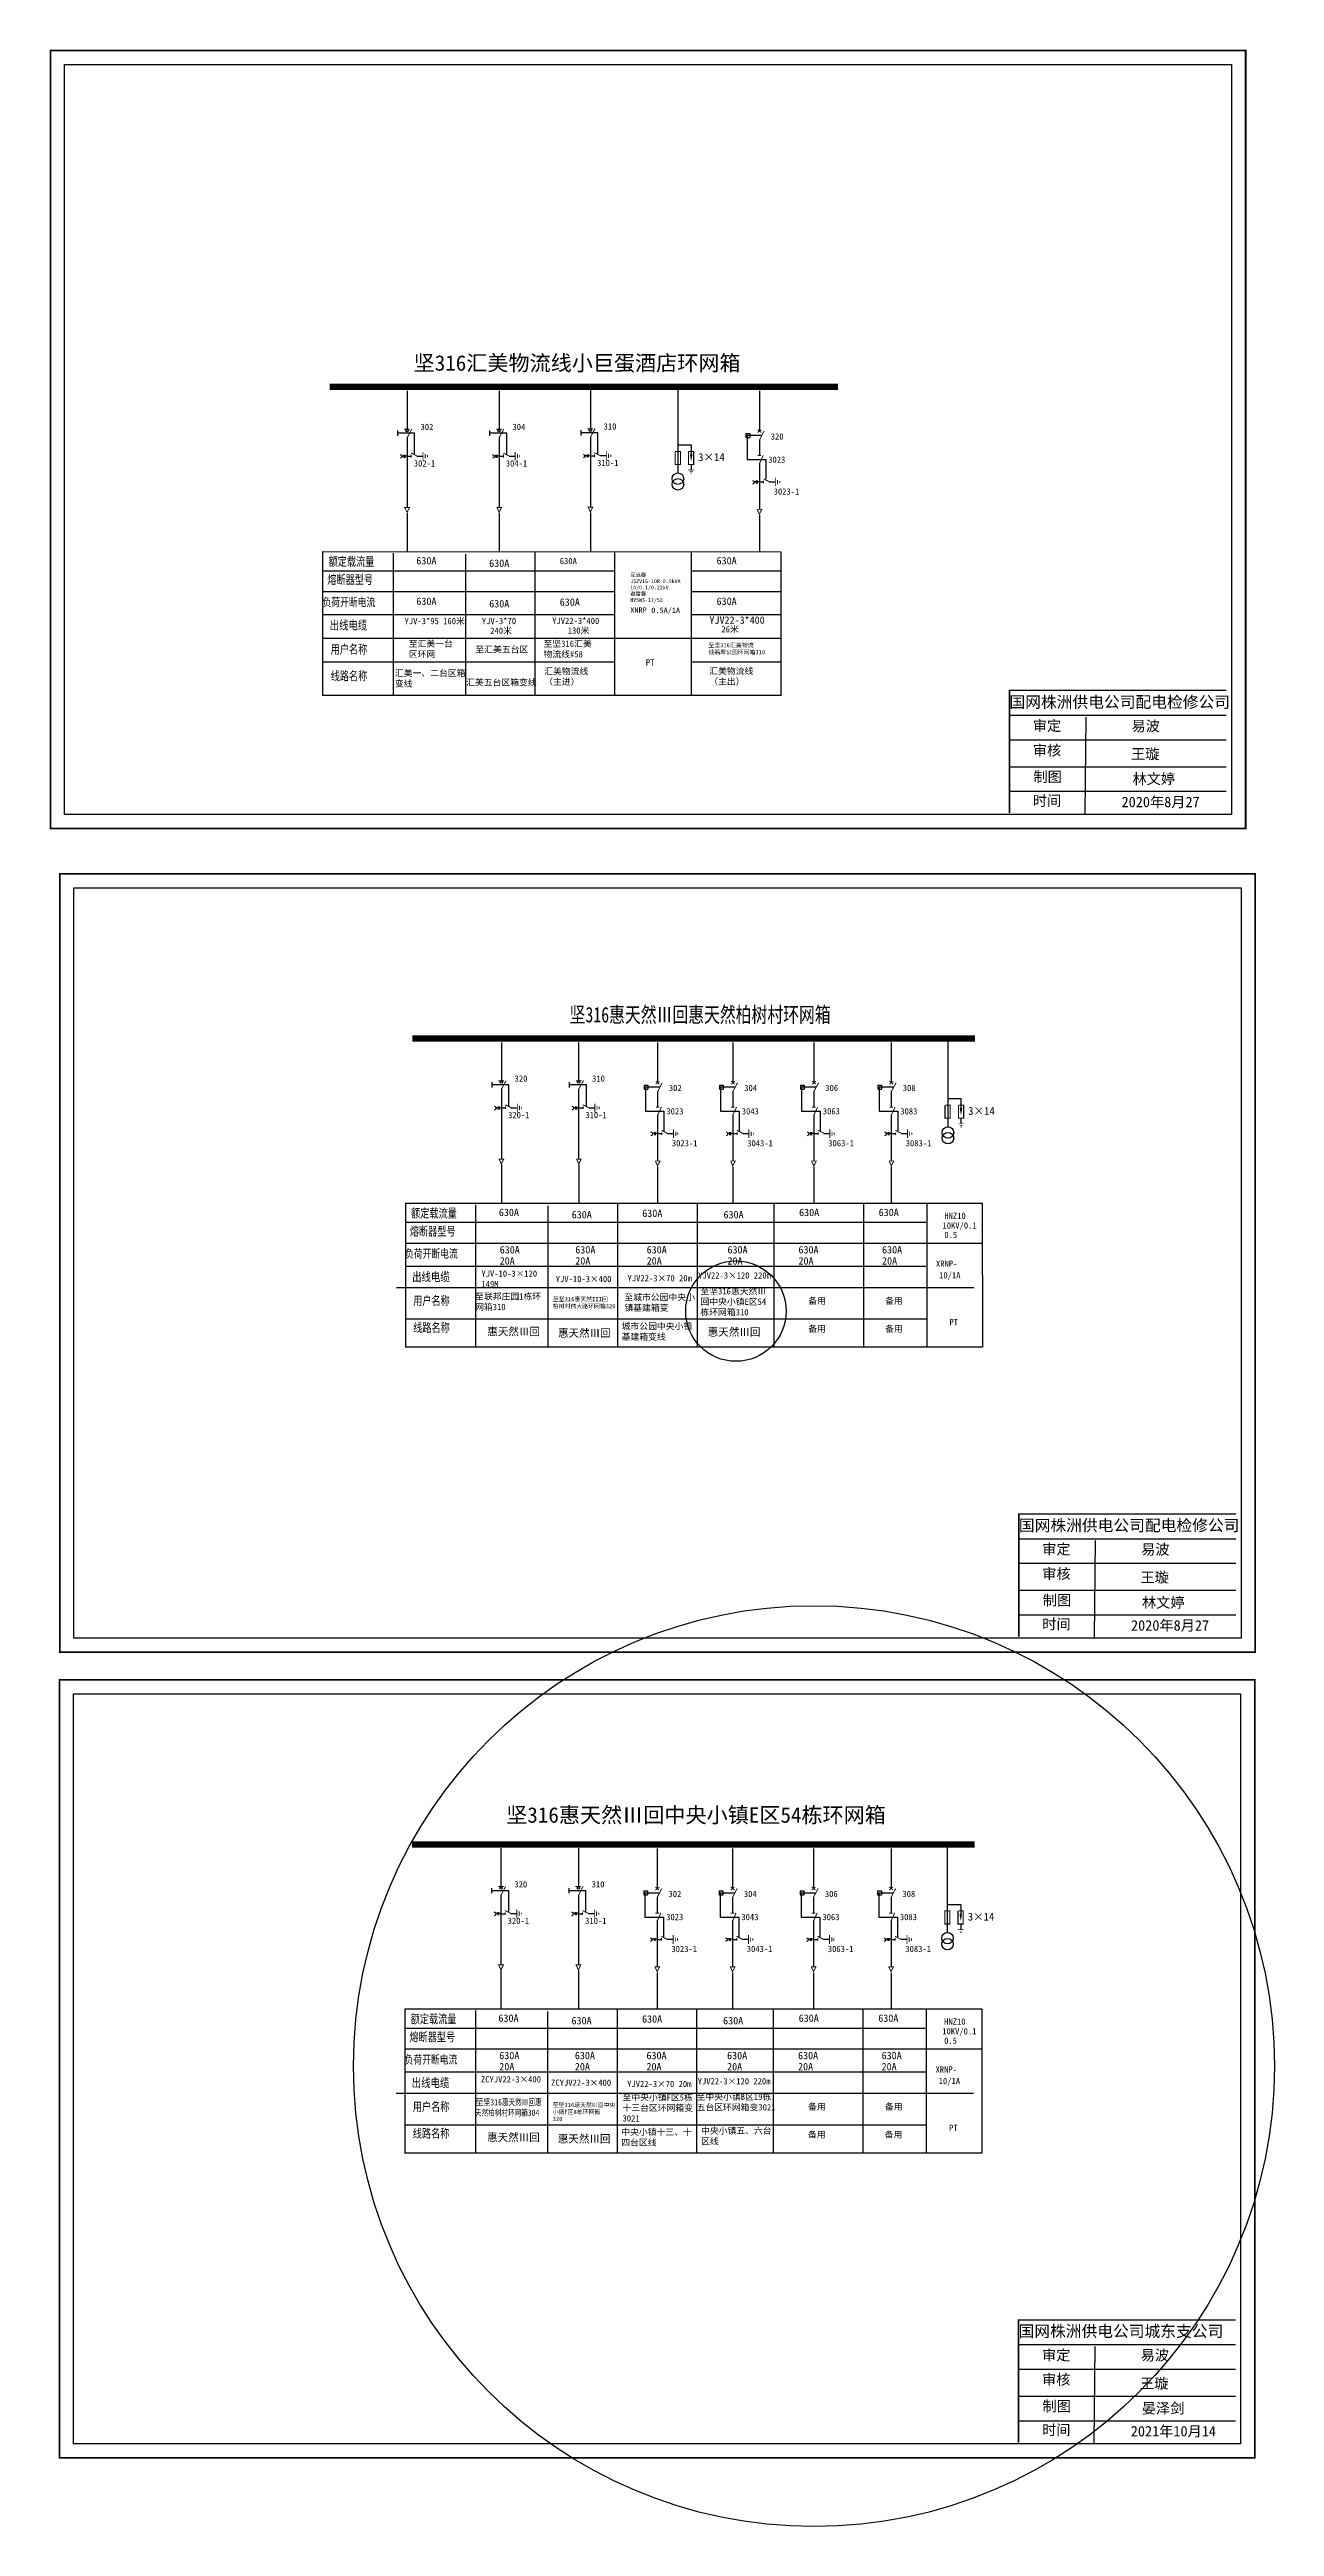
# Model space of a CAD drawing. Header units: millimetres. Extents: x 274 to 2193, y 1327 to 2514.
# Drawn here: x 941 to 1524, y 1327 to 2507 of the extents above; entities that cross this region are included whole.
import ezdxf

# ---------------------------------------------------------------- set-up
doc = ezdxf.new("R2010")
doc.units = ezdxf.units.MM
doc.linetypes.add('ACAD_ISO02W100', pattern=[15, 12, -3])
doc.linetypes.add('CENTER', pattern=[50.8, 31.75, -6.35, 6.35, -6.35])
doc.styles.add('@KaiTi_txtstyle_3.00_0_0', font='simkai.ttf', dxfattribs={"height": 3})
doc.styles.add('_txtstyle_2.00_0_0', font='simsun.ttc', dxfattribs={"height": 2})
doc.styles.add('_txtstyle_3.00_0_0', font='simsun.ttc', dxfattribs={"height": 3})
doc.styles.add('_txtstyle_3.52_0_0', font='simsun.ttc', dxfattribs={"height": 3.518921})
doc.styles.add('HZ', font='simkai.ttf', dxfattribs={"width": 0.75})
doc.styles.add('KaiTi_txtstyle_1.80_0_0', font='simkai.ttf', dxfattribs={"height": 1.8})
doc.styles.add('STYLE1', font='txt.shx', dxfattribs={"height": 2.6})
doc.styles.add('字体', font='', dxfattribs={"height": 1.95})
doc.styles.add('楷体_GB2312_txtstyle_1.09_0_0', font='simkai_0.ttf', dxfattribs={"height": 1.0944})
doc.styles.add('楷体_GB2312_txtstyle_7.37_0_0', font='simkai_0.ttf', dxfattribs={"height": 7.367898})
doc.styles.add('黑体_txtstyle_2.00_0_0', font='simhei.ttf', dxfattribs={"height": 2})
doc.styles.get('字体').set_extended_font_data('SimSun')

msp = doc.modelspace()

# ---------------------------------------------------------------- texts
for s, height, p in [('302', 2.99, (1117.6, 2325.9)), ('304', 2.99, (1161.4, 2325.9)), ('310', 2.99, (1204.8, 2326.1)), ('320', 2.99, (1284.4, 2321.3)), ('3023', 2.99, (1283.2, 2310.3)), ('302-1', 2.99, (1114.4, 2308.5)), ('304-1', 2.99, (1158.2, 2308.5)), ('310-1', 2.99, (1201.7, 2308.7)), ('3023-1', 2.99, (1285.8, 2295.1)), ('XNRP', 2.5, (1217.5, 2238.9)), ('0.5A/1A', 2.5, (1227.5, 2238.8)), ('320', 2.99, (1162.4, 2015.5)), ('310', 2.99, (1199.3, 2015.5)), ('302', 2.99, (1235.9, 2011)), ('304', 2.99, (1271.8, 2011)), ('306', 2.99, (1310.4, 2011)), ('308', 2.99, (1347.3, 2011)), ('320-1', 2.99, (1159.3, 1998.1)), ('310-1', 2.99, (1196.1, 1998.1)), ('3023', 2.99, (1234.7, 1999.9)), ('3043', 2.99, (1270.6, 1999.9)), ('3063', 2.99, (1309.2, 1999.9)), ('3083', 2.99, (1346.1, 1999.9)), ('3023-1', 2.99, (1237.3, 1984.7)), ('3043-1', 2.99, (1273.2, 1984.7)), ('3063-1', 2.99, (1311.8, 1984.7)), ('3083-1', 2.99, (1348.7, 1984.7)), ('10KV/0.1', 2.99, (1366.2, 1945.5)), ('HNZ10', 2.99, (1367.1, 1950.1)), ('0.5', 2.99, (1367.1, 1941)), ('XRNP-', 2.99, (1363.1, 1927.3)), ('10/1A', 2.99, (1364.6, 1921.8)), ('320', 2.99, (1162.3, 1631.7)), ('310', 2.99, (1199.1, 1631.7)), ('302', 2.99, (1235.7, 1627.1)), ('304', 2.99, (1271.6, 1627.1)), ('306', 2.99, (1310.2, 1627.1)), ('308', 2.99, (1347.1, 1627.1)), ('320-1', 2.99, (1159.1, 1614.3)), ('310-1', 2.99, (1196, 1614.3)), ('3023', 2.99, (1234.6, 1616.1)), ('3043', 2.99, (1270.4, 1616.1)), ('3063', 2.99, (1309, 1616.1)), ('3083', 2.99, (1345.9, 1616.1)), ('3023-1', 2.99, (1237.1, 1600.9)), ('3043-1', 2.99, (1273, 1600.9)), ('3063-1', 2.99, (1311.6, 1600.9)), ('3083-1', 2.99, (1348.5, 1600.9)), ('HNZ10', 2.99, (1367, 1566.3)), ('10KV/0.1', 2.99, (1366.1, 1561.7)), ('0.5', 2.99, (1367, 1557.2)), ('XRNP-', 2.99, (1362.9, 1543.5)), ('10/1A', 2.99, (1364.4, 1538))]:
    msp.add_text(s, height=height).set_placement(p)
at = {"style": 'HZ'}
for p in [(1249.8, 2311.1), (1378.4, 1999.7), (1378.2, 1615.9)]:
    msp.add_text('3×14', height=3.73, dxfattribs=at).set_placement(p)
at = {"attachment_point": 1}
for s, insert, char_height, width, style in [('坚316汇美物流线小巨蛋酒店环网箱', (1114.3, 2361.5), 7.368, 195.81, '楷体_GB2312_txtstyle_7.37_0_0'), ('{\\fSimSun|b0|i0|c134|p2;坚316惠天然Ⅲ回惠天然柏树村环网箱}', (1188.6, 2051.1), 7.368, 195.81, 'HZ'), ('{\\fKaiTi|b0|i0|c134|p49;至联邦庄园1栋环网箱310}', (1143.6, 1914.7), 3, 34.796, '_txtstyle_2.00_0_0'), ('至坚316惠天然III回^J柏树村伟大路环网箱320', (1180.6, 1912.9), 2, 56.073, '_txtstyle_2.00_0_0'), ('{\\fKaiTi|b0|i0|c134|p49;至城市公园中央小镇基建箱变}', (1214.7, 1914.3), 3, 34.796, '_txtstyle_2.00_0_0'), ('{\\fKaiTi|b0|i0|c134|p49;城市公园中央小镇基建箱变线}', (1213.4, 1900.5), 3, 34.796, '_txtstyle_2.00_0_0'), ('{\\fSimSun|b0|i0|c134|p2;\\W1;\\C7;坚316惠天然Ⅲ回中央小镇E区54栋环网箱}', (1158.4, 1669.9), 7.368, 195.81, 'HZ'), ('{\\fKaiTi|b0|i0|c134|p49;至\\fKaiTi_GB2312|b0|i0|c134|p49;\\C0;中央小镇B区19栋五台区环网箱变3021}', (1249.1, 1533.5), 3, 37.637, '_txtstyle_2.00_0_0'), ('{\\fKaiTi|b0|i0|c134|p49;至\\fSimSun|b0|i0|c134|p2;\\W0.75;坚316惠天然Ⅲ回惠天然柏树村环网箱304}', (1143.5, 1530.9), 3, 34.796, '_txtstyle_2.00_0_0'), ('{\\fSimSun|b0|i0|c134|p2;至\\C7;坚316惠天然Ⅲ回中央小镇F区8栋环网箱\\P\\fSimSun|b0|i0|c0|p2;\\C256;320}', (1180.5, 1529.1), 2, 27, '_txtstyle_2.00_0_0'), ('{\\fKaiTi|b0|i0|c134|p49;中央小镇十三、十四台区线}', (1213.2, 1516.7), 3, 34.796, '_txtstyle_2.00_0_0'), ('{\\fKaiTi|b0|i0|c134|p49;中央小镇五、六台区线}', (1251.2, 1517.3), 3, 34.796, '_txtstyle_2.00_0_0')]:
    msp.add_mtext(s, dxfattribs=dict(at, insert=insert, char_height=char_height, width=width, style=style))
at = {"linetype": 'Continuous', "attachment_point": 1}
for s, insert, char_height, width, style in [('{\\fSimSun|b0|i0|c134|p2;额定载流量}', (1073.8, 2265.3), 4.151, 31.958, 'HZ'), ('{\\fSimSun|b0|i0|c134|p2;630A}', (1115.6, 2265.4), 3.519, 28.296, 'STYLE1'), ('{\\fSimSun|b0|i0|c134|p2;630A}', (1258.6, 2265.4), 3.519, 28.296, 'STYLE1'), ('{\\fSimSun|b0|i0|c134|p2;熔断器型号}', (1073.2, 2256.7), 4.151, 33.147, 'HZ'), ('{\\fSimSun|b0|i0|c134|p2;630A}', (1150.3, 2264.2), 3.519, 28.296, 'STYLE1'), ('{\\fSimSun|b0|i0|c134|p2;630A}', (1183.9, 2265), 3, 35.075, 'STYLE1'), ('\\A1;{\\fSimSun|b0|i0|c134|p2;互感器\\PJSZV16-10R 0.5kVA\\P10/0.1/0.22kV\\P避雷器\\PHY5WS-17/50}', (1217.5, 2257.8), 1.8, 33.191, 'KaiTi_txtstyle_1.80_0_0'), ('{\\fSimSun|b0|i0|c134|p2;\\H0.96x;负荷开断电流}', (1070.9, 2245.9), 4.151, 37.953, 'HZ'), ('{\\fSimSun|b0|i0|c134|p2;630A}', (1115.6, 2246.1), 3.519, 28.296, 'STYLE1'), ('{\\fSimSun|b0|i0|c134|p2;630A}', (1150.3, 2244.9), 3.519, 28.296, 'STYLE1'), ('{\\fSimSun|b0|i0|c134|p2;630A}', (1183.9, 2245.7), 3.519, 28.296, 'STYLE1'), ('{\\fSimSun|b0|i0|c134|p2;630A}', (1258.6, 2246.1), 3.519, 28.296, 'STYLE1'), ('{\\fSimSun|b0|i0|c134|p2;出线电缆}', (1074.3, 2235.1), 4.265, 29.076, 'HZ'), ('YJV-3*95 160米', (1110, 2236.4), 3, 28.296, '_txtstyle_3.00_0_0'), ('YJV-3*70', (1146.8, 2236.4), 3, 28.296, '_txtstyle_3.00_0_0'), ('240米', (1150.8, 2231.8), 3, 28.296, '_txtstyle_3.00_0_0'), ('{\\fSimSun|b0|i0|c134|p2;用户名称}', (1074.8, 2223.5), 4.151, 28.296, 'HZ'), ('至汇美一台区环网', (1112, 2225.6), 3, 22.089, '_txtstyle_3.00_0_0'), ('至汇美五台区', (1143.7, 2222.9), 3, 25.46, '_txtstyle_3.00_0_0'), ('{\\fSimSun|b0|i0|c134|p2;线路名称}', (1074.8, 2210.8), 4.151, 28.296, 'HZ'), ('汇美一、二台区箱变线', (1105.4, 2211.6), 3, 35.075, '_txtstyle_3.00_0_0'), ('汇美五台区箱变线', (1139.3, 2207.2), 3, 35.075, '_txtstyle_3.00_0_0'), ('{\\fSimSun|b0|i0|c134|p2;PT}', (1224.9, 2216.7), 3, 14.059, '@KaiTi_txtstyle_3.00_0_0'), ('{\\fSimSun|b0|i0|c134|p2;熔断器型号}', (1112.5, 1946.3), 4.151, 33.147, 'HZ'), ('{\\fSimSun|b0|i0|c134|p2;额定载流量}', (1113.1, 1954.9), 4.151, 31.958, 'HZ'), ('{\\fSimSun|b0|i0|c134|p2;630A}', (1154.9, 1955), 3.519, 28.296, 'STYLE1'), ('{\\fSimSun|b0|i0|c134|p2;630A}', (1189.6, 1953.9), 3.519, 28.296, 'STYLE1'), ('{\\fSimSun|b0|i0|c134|p2;630A}', (1223.2, 1954.6), 3.519, 28.296, 'STYLE1'), ('{\\fSimSun|b0|i0|c134|p2;630A}', (1261.9, 1953.9), 3.519, 28.296, 'STYLE1'), ('{\\fSimSun|b0|i0|c134|p2;630A}', (1297.9, 1955), 3.519, 28.296, 'STYLE1'), ('{\\fSimSun|b0|i0|c134|p2;630A}', (1335.8, 1955), 3.519, 28.296, 'STYLE1'), ('{\\fSimSun|b0|i0|c134|p2;\\H0.96x;负荷开断电流}', (1110.2, 1935.6), 4.151, 37.953, 'HZ'), ('{\\fSimSun|b0|i0|c134|p2;630A}', (1155.3, 1937.2), 3.519, 28.296, 'STYLE1'), ('{\\fSimSun|b0|i0|c134|p2;630A}', (1191.3, 1937.2), 3.519, 28.296, 'STYLE1'), ('{\\fSimSun|b0|i0|c134|p2;630A}', (1225.3, 1937.2), 3.519, 28.296, 'STYLE1'), ('{\\fSimSun|b0|i0|c134|p2;630A}', (1263.8, 1937.2), 3.519, 28.296, 'STYLE1'), ('{\\fSimSun|b0|i0|c134|p2;630A}', (1297.6, 1937.2), 3.519, 28.296, 'STYLE1'), ('{\\fSimSun|b0|i0|c134|p2;630A}', (1337.4, 1937.2), 3.519, 28.296, 'STYLE1'), ('{\\fSimSun|b0|i0|c134|p2;出线电缆}', (1113.6, 1924.7), 4.265, 29.076, 'HZ'), ('{\\fSimSun|b0|i0|c134|p2;YJV-10-3×120\\P149M}', (1146.6, 1925.6), 3, 34.918, 'STYLE1'), ('{\\fSimSun|b0|i0|c134|p2;20A}', (1155.3, 1931.9), 3.519, 28.296, 'STYLE1'), ('{\\fSimSun|b0|i0|c134|p2;20A}', (1191.3, 1931.9), 3.519, 28.296, 'STYLE1'), ('{\\fSimSun|b0|i0|c134|p2;YJV22-3×70 20m}', (1216.2, 1923.4), 3, 32.759, 'STYLE1'), ('{\\fSimSun|b0|i0|c134|p2;20A}', (1225.3, 1931.9), 3.519, 28.296, 'STYLE1'), ('{\\fSimSun|b0|i0|c134|p2;YJV22-3×120 220m}', (1249.8, 1924.7), 3, 43.043, 'STYLE1'), ('{\\fSimSun|b0|i0|c134|p2;20A}', (1263.8, 1931.9), 3.519, 28.296, 'STYLE1'), ('{\\fSimSun|b0|i0|c134|p2;20A}', (1297.6, 1931.9), 3.519, 28.296, 'STYLE1'), ('{\\fSimSun|b0|i0|c134|p2;20A}', (1337.4, 1931.9), 3.519, 28.296, 'STYLE1'), ('{\\fSimSun|b0|i0|c134|p2;用户名称}', (1114.1, 1913.2), 4.151, 28.296, 'HZ'), ('{\\fSimSun|b0|i0|c134|p2;YJV-10-3×400}', (1182, 1923), 3, 23.341, 'STYLE1'), ('{\\fSimSun|b0|i0|c134|p2;至\\C7;坚316惠天然Ⅲ回中央小镇E区54栋环网箱310}', (1250.9, 1917.2), 3, 35.118, 'STYLE1'), ('{\\fSimSun|b0|i0|c134|p2;备用}', (1302.3, 1912.6), 3, 23.341, 'STYLE1'), ('{\\fSimSun|b0|i0|c134|p2;备用}', (1338.9, 1912.6), 3, 23.341, 'STYLE1'), ('{\\fSimSun|b0|i0|c134|p2;线路名称}', (1114.1, 1900.4), 4.151, 28.296, 'HZ'), ('{\\fSimSun|b0|i0|c134|p2;备用}', (1302.3, 1899.3), 3, 23.341, 'STYLE1'), ('{\\fSimSun|b0|i0|c134|p2;备用}', (1338.9, 1899.3), 3, 23.341, 'STYLE1'), ('{\\fSimSun|b0|i0|c134|p2;PT}', (1369.5, 1902.5), 3, 23.341, 'STYLE1'), ('{\\fSimSun|b0|i0|c134|p2;额定载流量}', (1112.9, 1571.1), 4.151, 31.958, 'HZ'), ('{\\fSimSun|b0|i0|c134|p2;630A}', (1154.7, 1571.2), 3.519, 28.296, 'STYLE1'), ('{\\fSimSun|b0|i0|c134|p2;630A}', (1189.5, 1570), 3.519, 28.296, 'STYLE1'), ('{\\fSimSun|b0|i0|c134|p2;630A}', (1223.1, 1570.8), 3.519, 28.296, 'STYLE1'), ('{\\fSimSun|b0|i0|c134|p2;630A}', (1261.7, 1570), 3.519, 28.296, 'STYLE1'), ('{\\fSimSun|b0|i0|c134|p2;630A}', (1297.7, 1571.2), 3.519, 28.296, 'STYLE1'), ('{\\fSimSun|b0|i0|c134|p2;630A}', (1335.6, 1571.2), 3.519, 28.296, 'STYLE1'), ('{\\fSimSun|b0|i0|c134|p2;熔断器型号}', (1112.3, 1562.5), 4.151, 33.147, 'HZ'), ('{\\fSimSun|b0|i0|c134|p2;\\H0.96x;负荷开断电流}', (1110, 1551.7), 4.151, 37.953, 'HZ'), ('{\\fSimSun|b0|i0|c134|p2;20A}', (1155.1, 1548.1), 3.519, 28.296, 'STYLE1'), ('{\\fSimSun|b0|i0|c134|p2;630A}', (1155.1, 1553.4), 3.519, 28.296, 'STYLE1'), ('{\\fSimSun|b0|i0|c134|p2;630A}', (1191.1, 1553.4), 3.519, 28.296, 'STYLE1'), ('{\\fSimSun|b0|i0|c134|p2;20A}', (1191.1, 1548.1), 3.519, 28.296, 'STYLE1'), ('{\\fSimSun|b0|i0|c134|p2;630A}', (1225.2, 1553.4), 3.519, 28.296, 'STYLE1'), ('{\\fSimSun|b0|i0|c134|p2;20A}', (1225.2, 1548.1), 3.519, 28.296, 'STYLE1'), ('{\\fSimSun|b0|i0|c134|p2;20A}', (1263.6, 1548.1), 3.519, 28.296, 'STYLE1'), ('{\\fSimSun|b0|i0|c134|p2;630A}', (1263.6, 1553.4), 3.519, 28.296, 'STYLE1'), ('{\\fSimSun|b0|i0|c134|p2;20A}', (1297.4, 1548.1), 3.519, 28.296, 'STYLE1'), ('{\\fSimSun|b0|i0|c134|p2;630A}', (1297.4, 1553.4), 3.519, 28.296, 'STYLE1'), ('{\\fSimSun|b0|i0|c134|p2;20A}', (1337.2, 1548.1), 3.519, 28.296, 'STYLE1'), ('{\\fSimSun|b0|i0|c134|p2;630A}', (1337.2, 1553.4), 3.519, 28.296, 'STYLE1'), ('{\\fSimSun|b0|i0|c134|p2;出线电缆}', (1113.4, 1540.8), 4.265, 29.076, 'HZ'), ('{\\fSimSun|b0|i0|c134|p2;ZCYJV22-3×400}', (1146.4, 1541.8), 3, 34.918, 'STYLE1'), ('{\\fSimSun|b0|i0|c134|p2;ZCYJV22-3×400}', (1179.8, 1540.2), 3, 34.918, 'STYLE1'), ('{\\fSimSun|b0|i0|c134|p2;YJV22-3×70 20m}', (1216, 1539.6), 3, 32.759, 'STYLE1'), ('{\\fSimSun|b0|i0|c134|p2;YJV22-3×120 220m}', (1249.6, 1540.9), 3, 43.043, 'STYLE1'), ('{\\fSimSun|b0|i0|c134|p2;用户名称}', (1113.9, 1529.3), 4.151, 28.296, 'HZ'), ('{\\fSimSun|b0|i0|c134|p2;至\\fKaiTi_GB2312|b0|i0|c134|p49;\\C0;中央小镇F区5栋十三台区环网箱变\\P3021}', (1213.8, 1533.2), 3, 35.118, 'STYLE1'), ('{\\fSimSun|b0|i0|c134|p2;备用}', (1302.2, 1528.8), 3, 23.341, 'STYLE1'), ('{\\fSimSun|b0|i0|c134|p2;备用}', (1338.8, 1528.8), 3, 23.341, 'STYLE1'), ('{\\fSimSun|b0|i0|c134|p2;线路名称}', (1113.9, 1516.6), 4.151, 28.296, 'HZ'), ('{\\fSimSun|b0|i0|c134|p2;备用}', (1302.1, 1515.5), 3, 23.341, 'STYLE1'), ('{\\fSimSun|b0|i0|c134|p2;备用}', (1338.7, 1515.5), 3, 23.341, 'STYLE1'), ('{\\fSimSun|b0|i0|c134|p2;PT}', (1369.3, 1518.7), 3, 23.341, 'STYLE1')]:
    msp.add_mtext(s, dxfattribs=dict(at, insert=insert, char_height=char_height, width=width, style=style))
at = {"color": 7, "linetype": 'Continuous', "attachment_point": 1}
for s, insert, char_height, width, style in [('{\\fSimSun|b0|i0|c134|p2;YJV22-3*400}', (1180.3, 2236.5), 3, 28.296, '_txtstyle_3.00_0_0'), ('{\\fSimSun|b0|i0|c134|p2;130米}', (1187.7, 2231.9), 3, 28.296, '_txtstyle_3.00_0_0'), ('{\\fSimSun|b0|i0|c134|p2;YJV22-3*400}', (1255.2, 2237.1), 3.519, 28.296, '_txtstyle_3.52_0_0'), ('{\\fSimSun|b0|i0|c134|p2;26米}', (1260.9, 2232.5), 3, 28.296, '_txtstyle_3.00_0_0'), ('{\\fKaiTi|b0|i0|c134|p49;至坚}316{\\fKaiTi|b0|i0|c134|p49;汇美物流线}#58', (1176.2, 2225.6), 3, 25.46, '_txtstyle_3.00_0_0'), ('至坚316汇美物流^J线翡翠公园环网箱310', (1254.7, 2224.4), 2, 28.074, '黑体_txtstyle_2.00_0_0'), ('汇美物流线（主进）', (1176.5, 2212.5), 3, 25.46, '_txtstyle_3.00_0_0'), ('汇美物流线（主出）', (1255.1, 2212.6), 3, 25.46, '_txtstyle_3.00_0_0'), ('林文婷', (1456.7, 2162.2), 4.96, 38.826, '楷体_GB2312_txtstyle_1.09_0_0'), ('{\\fSimSun|b0|i0|c134|p2;2020年8月27}', (1451.5, 2151.2), 4.965, 72.619, '楷体_GB2312_txtstyle_1.09_0_0'), ('林文婷', (1461.2, 1769.9), 4.96, 38.826, '楷体_GB2312_txtstyle_1.09_0_0'), ('{\\fSimSun|b0|i0|c134|p2;2020年8月27}', (1456, 1759), 4.965, 72.619, '楷体_GB2312_txtstyle_1.09_0_0'), ('晏泽剑', (1461.1, 1386.1), 4.96, 38.826, '楷体_GB2312_txtstyle_1.09_0_0'), ('{\\fSimSun|b0|i0|c134|p2;2021年10月14}', (1455.9, 1375.2), 4.965, 72.619, '楷体_GB2312_txtstyle_1.09_0_0')]:
    msp.add_mtext(s, dxfattribs=dict(at, insert=insert, char_height=char_height, width=width, style=style))
at = {"color": 0, "linetype": 'Continuous', "attachment_point": 1, "style": '字体'}
for s, insert, char_height, width in [('{\\H1.1x;\\C256;国网株洲供电公司配电检修公司\\fSimSun|b0|i0|c134|p2;\\H0.9091x;}', (1398.1, 2199.1), 5, 126.434), ('\\f\uffbfﾬￌﾣﾤ_GB2312|b0|i0|c134|p49;审定', (1409.2, 2187.5), 4.965, 38.826), ('{\\fSimSun|b0|i0|c134|p2;易波}', (1456.2, 2187.4), 4.965, 38.826), ('\\f\uffbfﾬￌﾣﾤ_GB2312|b0|i0|c134|p49;审核', (1409.2, 2175.8), 4.965, 38.826), ('王璇', (1456, 2174.1), 4.96, 38.826), ('\\f\uffbfﾬￌﾣﾤ_GB2312|b0|i0|c134|p49;制图', (1409.5, 2163.2), 4.965, 38.826), ('\\f\uffbfﾬￌﾣﾤ_GB2312|b0|i0|c134|p49;时间', (1409.2, 2151.8), 4.965, 38.826), ('{\\H1.1x;\\C256;国网株洲供电公司配电检修公司\\fSimSun|b0|i0|c134|p2;\\H0.9091x;}', (1402.6, 1806.9), 5, 126.434), ('\\f\uffbfﾬￌﾣﾤ_GB2312|b0|i0|c134|p49;审定', (1413.7, 1795.3), 4.965, 38.826), ('{\\fSimSun|b0|i0|c134|p2;易波}', (1460.8, 1795.2), 4.965, 38.826), ('\\f\uffbfﾬￌﾣﾤ_GB2312|b0|i0|c134|p49;审核', (1413.7, 1783.6), 4.965, 38.826), ('王璇', (1460.5, 1781.9), 4.96, 38.826), ('\\f\uffbfﾬￌﾣﾤ_GB2312|b0|i0|c134|p49;制图', (1414, 1771), 4.965, 38.826), ('\\f\uffbfﾬￌﾣﾤ_GB2312|b0|i0|c134|p49;时间', (1413.7, 1759.6), 4.965, 38.826), ('{\\H1.1x;\\C256;国网株洲供电公司城东支公司}', (1402.4, 1423.1), 5, 126.434), ('\\f\uffbfﾬￌﾣﾤ_GB2312|b0|i0|c134|p49;审定', (1413.6, 1411.4), 4.965, 38.826), ('{\\fSimSun|b0|i0|c134|p2;易波}', (1460.6, 1411.4), 4.965, 38.826), ('\\f\uffbfﾬￌﾣﾤ_GB2312|b0|i0|c134|p49;审核', (1413.6, 1399.8), 4.965, 38.826), ('王璇', (1460.3, 1398), 4.96, 38.826), ('\\f\uffbfﾬￌﾣﾤ_GB2312|b0|i0|c134|p49;制图', (1413.8, 1387.1), 4.965, 38.826), ('\\f\uffbfﾬￌﾣﾤ_GB2312|b0|i0|c134|p49;时间', (1413.6, 1375.8), 4.965, 38.826)]:
    msp.add_mtext(s, dxfattribs=dict(at, insert=insert, char_height=char_height, width=width))
at = {"char_height": 3.675, "width": 33.743, "attachment_point": 1}
for insert in [(1149.4, 1898.3), (1183.1, 1897.6), (1254.4, 1898.1), (1149.3, 1514.5), (1183, 1513.8)]:
    msp.add_mtext('{\\fKaiTi|b0|i0|c134|p49;惠天然Ⅲ回}', dxfattribs=dict(at, insert=insert))

# ---------------------------------------------------------------- blocks, each defined once
blk = doc.blocks.new('JD')
for points in [[(-2, 0.2), (-2, -0.2), (2, 0.2), (2, -0.2)], [(1, -1.2), (1, -0.8), (-1, -1.2), (-1, -0.8)], [(-0.5, -1.8), (-0.5, -2.2), (0.5, -1.8), (0.5, -2.2)]]:
    blk.add_trace(points)

# ---------------------------------------------------------------- linework, layer by layer
for p, q in [((1111.2, 2344.6), (1111.2, 2326.3)), ((1155, 2344.6), (1155, 2326.3)), ((1198.5, 2344.8), (1198.5, 2326.5)), ((1240.2, 2346.1), (1240.2, 2305.5)), ((1279, 2344.5), (1279, 2325.3)), ((1272.6, 2324.3), (1272.6, 2322.3)), ((1272.6, 2324.3), (1274.4, 2324.3)), ((1274.4, 2324.3), (1274.4, 2322.3)), ((1111.2, 2322.3), (1111.2, 2289)), ((1111.2, 2313.4), (1113.2, 2313.4)), ((1115.9, 2313.5), (1118.8, 2313.5)), ((1155, 2322.3), (1155, 2289)), ((1155, 2313.4), (1157.1, 2313.4)), ((1159.8, 2313.5), (1162.6, 2313.5)), ((1198.5, 2322.4), (1198.5, 2289.2)), ((1198.5, 2313.6), (1200.5, 2313.6)), ((1203.2, 2313.7), (1206.1, 2313.7)), ((1240.1, 2318.9), (1246.5, 2318.9)), ((1246.5, 2318.9), (1246.5, 2314.3)), ((1272.6, 2322.3), (1274.4, 2322.3)), ((1279, 2321.2), (1279, 2313.8)), ((1246.5, 2309.4), (1246.5, 2307)), ((1279, 2310.1), (1279, 2288.3)), ((1279, 2301.2), (1281, 2301.2)), ((1283.7, 2301.2), (1286.5, 2301.2)), ((1156.1, 2034.2), (1156.1, 2015.9)), ((1192.9, 2034.2), (1192.9, 2015.9)), ((1230.5, 2034.1), (1230.5, 2014.9)), ((1266.3, 2034.1), (1266.3, 2014.9)), ((1304.9, 2034.1), (1304.9, 2014.9)), ((1341.8, 2034.1), (1341.8, 2014.9)), ((1368.7, 2034.7), (1368.7, 1994)), ((1156.1, 2011.9), (1156.1, 1978.6)), ((1192.9, 2011.9), (1192.9, 1978.6)), ((1224.1, 2013.9), (1224.1, 2011.9)), ((1224.1, 2013.9), (1225.9, 2013.9)), ((1224.1, 2011.9), (1225.9, 2011.9)), ((1225.9, 2013.9), (1225.9, 2011.9)), ((1230.5, 2010.9), (1230.5, 2003.4)), ((1260, 2013.9), (1260, 2011.9)), ((1260, 2013.9), (1261.7, 2013.9)), ((1260, 2011.9), (1261.7, 2011.9)), ((1261.7, 2013.9), (1261.7, 2011.9)), ((1266.3, 2010.9), (1266.3, 2003.4)), ((1298.5, 2013.9), (1298.5, 2011.9)), ((1298.5, 2013.9), (1300.3, 2013.9)), ((1298.5, 2011.9), (1300.3, 2011.9)), ((1300.3, 2013.9), (1300.3, 2011.9)), ((1304.9, 2010.9), (1304.9, 2003.4)), ((1335.4, 2013.9), (1335.4, 2011.9)), ((1335.4, 2013.9), (1337.2, 2013.9)), ((1335.4, 2011.9), (1337.2, 2011.9)), ((1337.2, 2013.9), (1337.2, 2011.9)), ((1341.8, 2010.9), (1341.8, 2003.4)), ((1368.7, 2007.5), (1375, 2007.5)), ((1375, 2007.5), (1375, 2002.8)), ((1156.1, 2003), (1158.1, 2003)), ((1160.8, 2003.1), (1163.6, 2003.1)), ((1192.9, 2003), (1195, 2003)), ((1197.7, 2003.1), (1200.5, 2003.1)), ((1230.5, 1999.7), (1230.5, 1977.9)), ((1266.3, 1999.7), (1266.3, 1977.9)), ((1304.9, 1999.7), (1304.9, 1977.9)), ((1341.8, 1999.7), (1341.8, 1977.9)), ((1375, 1998), (1375, 1995.6)), ((1230.5, 1990.8), (1232.5, 1990.8)), ((1235.2, 1990.8), (1238.1, 1990.8)), ((1266.3, 1990.8), (1268.4, 1990.8)), ((1271.1, 1990.8), (1273.9, 1990.8)), ((1304.9, 1990.8), (1307, 1990.8)), ((1309.7, 1990.8), (1312.5, 1990.8)), ((1341.8, 1990.8), (1343.9, 1990.8)), ((1346.6, 1990.8), (1349.4, 1990.8)), ((1110.4, 1957.6), (1110.4, 1888.8)), ((1385.1, 1957.6), (1385.2, 1889)), ((1155.9, 1650.4), (1155.9, 1632.1)), ((1192.8, 1650.4), (1192.8, 1632.1)), ((1230.3, 1650.3), (1230.3, 1631.1)), ((1266.2, 1650.3), (1266.2, 1631.1)), ((1304.7, 1650.3), (1304.7, 1631.1)), ((1341.7, 1650.3), (1341.7, 1631.1)), ((1368.5, 1650.8), (1368.5, 1610.2)), ((1223.9, 1630.1), (1223.9, 1628.1)), ((1223.9, 1630.1), (1225.7, 1630.1)), ((1225.7, 1630.1), (1225.7, 1628.1)), ((1259.8, 1630.1), (1259.8, 1628.1)), ((1259.8, 1630.1), (1261.6, 1630.1)), ((1261.6, 1630.1), (1261.6, 1628.1)), ((1298.4, 1630.1), (1298.4, 1628.1)), ((1298.4, 1630.1), (1300.2, 1630.1)), ((1300.2, 1630.1), (1300.2, 1628.1)), ((1335.3, 1630.1), (1335.3, 1628.1)), ((1335.3, 1630.1), (1337.1, 1630.1)), ((1337.1, 1630.1), (1337.1, 1628.1)), ((1155.9, 1628.1), (1155.9, 1594.8)), ((1155.9, 1619.2), (1157.9, 1619.2)), ((1160.6, 1619.3), (1163.5, 1619.3)), ((1192.8, 1628.1), (1192.8, 1594.8)), ((1192.8, 1619.2), (1194.8, 1619.2)), ((1197.5, 1619.3), (1200.4, 1619.3)), ((1223.9, 1628.1), (1225.7, 1628.1)), ((1230.3, 1627), (1230.3, 1619.6)), ((1259.8, 1628.1), (1261.6, 1628.1)), ((1266.2, 1627), (1266.2, 1619.6)), ((1298.4, 1628.1), (1300.2, 1628.1)), ((1304.7, 1627), (1304.7, 1619.6)), ((1335.3, 1628.1), (1337.1, 1628.1)), ((1341.7, 1627), (1341.7, 1619.6)), ((1368.5, 1623.6), (1374.9, 1623.6)), ((1374.9, 1623.6), (1374.9, 1619)), ((1230.3, 1615.9), (1230.3, 1594.1)), ((1230.3, 1606.9), (1232.4, 1606.9)), ((1235.1, 1607), (1237.9, 1607)), ((1266.2, 1615.9), (1266.2, 1594.1)), ((1266.2, 1606.9), (1268.2, 1606.9)), ((1270.9, 1607), (1273.7, 1607)), ((1304.7, 1615.9), (1304.7, 1594.1)), ((1304.7, 1606.9), (1306.8, 1606.9)), ((1309.5, 1607), (1312.3, 1607)), ((1341.7, 1615.9), (1341.7, 1594.1)), ((1341.7, 1606.9), (1343.7, 1606.9)), ((1346.4, 1607), (1349.2, 1607)), ((1374.9, 1614.1), (1374.9, 1611.7)), ((1110.2, 1573.8), (1110.2, 1505)), ((1384.9, 1573.8), (1385, 1505.1))]:
    msp.add_line(p, q)
at = {"linetype": 'ACAD_ISO02W100'}
for p, q in [((1273.2, 2323.2), (1273.2, 2311.8)), ((1279.9, 2323.2), (1273.2, 2323.2)), ((1273.2, 2311.8), (1282, 2311.8)), ((1282, 2311.8), (1282, 2302.4)), ((1224.7, 2012.9), (1224.7, 2001.5)), ((1231.4, 2012.9), (1224.7, 2012.9)), ((1260.5, 2012.9), (1260.5, 2001.5)), ((1267.2, 2012.9), (1260.5, 2012.9)), ((1299.1, 2012.9), (1299.1, 2001.5)), ((1305.8, 2012.9), (1299.1, 2012.9)), ((1336, 2012.9), (1336, 2001.5)), ((1342.7, 2012.9), (1336, 2012.9)), ((1224.7, 2001.5), (1233.5, 2001.5)), ((1233.5, 2001.5), (1233.5, 1992)), ((1260.5, 2001.5), (1269.4, 2001.5)), ((1269.4, 2001.5), (1269.4, 1992)), ((1299.1, 2001.5), (1308, 2001.5)), ((1308, 2001.5), (1308, 1992)), ((1336, 2001.5), (1344.9, 2001.5)), ((1344.9, 2001.5), (1344.9, 1992)), ((1224.5, 1629), (1224.5, 1617.6)), ((1231.2, 1629), (1224.5, 1629)), ((1260.3, 1629), (1260.3, 1617.6)), ((1267, 1629), (1260.3, 1629)), ((1298.9, 1629), (1298.9, 1617.6)), ((1305.6, 1629), (1298.9, 1629)), ((1335.8, 1629), (1335.8, 1617.6)), ((1342.5, 1629), (1335.8, 1629)), ((1224.5, 1617.6), (1233.3, 1617.6)), ((1233.3, 1617.6), (1233.3, 1608.2)), ((1260.3, 1617.6), (1269.2, 1617.6)), ((1269.2, 1617.6), (1269.2, 1608.2)), ((1298.9, 1617.6), (1307.8, 1617.6)), ((1307.8, 1617.6), (1307.8, 1608.2)), ((1335.8, 1617.6), (1344.7, 1617.6)), ((1344.7, 1617.6), (1344.7, 1608.2))]:
    msp.add_line(p, q, dxfattribs=at)
at = {"linetype": 'CENTER'}
for p, q in [((1111.2, 2286.3), (1111.2, 2268)), ((1155, 2286.3), (1155, 2268)), ((1198.5, 2286.5), (1198.5, 2268.2)), ((1279, 2285.3), (1279, 2268.1)), ((1156.1, 1976), (1156.1, 1957.6)), ((1193, 1976), (1193, 1957.6)), ((1230.5, 1974.9), (1230.5, 1957.7)), ((1266.3, 1974.9), (1266.3, 1957.7)), ((1304.9, 1974.9), (1304.9, 1957.7)), ((1341.8, 1974.9), (1341.8, 1957.7)), ((1155.9, 1592.1), (1155.9, 1573.8)), ((1192.8, 1592.1), (1192.8, 1573.8)), ((1230.3, 1591.1), (1230.3, 1573.9)), ((1266.2, 1591.1), (1266.2, 1573.9)), ((1304.8, 1591.1), (1304.8, 1573.9)), ((1341.7, 1591.1), (1341.7, 1573.9))]:
    msp.add_line(p, q, dxfattribs=at)
at = {"linetype": 'Continuous'}
for p, q in [((1071.1, 2268), (1289.2, 2267.9)), ((1071.1, 2199.4), (1071.1, 2268)), ((1104.5, 2267.3), (1104.5, 2199.6)), ((1139, 2266.8), (1139, 2199.4)), ((1172.1, 2267.9), (1172.1, 2199.4)), ((1210, 2267.9), (1210, 2199.4)), ((1246.5, 2267.8), (1246.5, 2199.3)), ((1289.2, 2267.9), (1289.2, 2199.3)), ((1071.1, 2258.8), (1210, 2258.8)), ((1071.1, 2249), (1210, 2249)), ((1071.1, 2238), (1210, 2238)), ((1071.1, 2226.8), (1289.2, 2226.8)), ((1071.1, 2215.4), (1210, 2215.4)), ((1289.2, 2199.4), (1071.1, 2199.4)), ((1110.4, 1957.6), (1385.1, 1957.6)), ((1110.4, 1948.5), (1358.2, 1948.5)), ((1143.8, 1956.9), (1143.8, 1889.2)), ((1178.3, 1956.4), (1178.3, 1889)), ((1211.4, 1957.5), (1211.4, 1889)), ((1249.3, 1957.5), (1249.3, 1889)), ((1285.8, 1957.5), (1285.8, 1888.9)), ((1328.5, 1957.5), (1328.5, 1888.9)), ((1358.7, 1957.8), (1358.7, 1889.2)), ((1110.4, 1938.6), (1384.9, 1938.6)), ((1110.4, 1927.6), (1358.3, 1927.6)), ((1106.2, 1917.5), (1381.2, 1917.5)), ((1110.4, 1902.5), (1358.6, 1902.5)), ((1385.2, 1889), (1110.4, 1889)), ((1110.2, 1573.8), (1384.9, 1573.8)), ((1143.7, 1573.1), (1143.7, 1505.4)), ((1178.1, 1572.6), (1178.1, 1505.2)), ((1211.3, 1573.7), (1211.3, 1505.2)), ((1249.1, 1573.7), (1249.1, 1505.2)), ((1285.6, 1573.6), (1285.6, 1505.1)), ((1328.3, 1573.6), (1328.3, 1505.1)), ((1358.5, 1574), (1358.5, 1505.3)), ((1110.2, 1564.6), (1358, 1564.6)), ((1110.2, 1554.8), (1384.7, 1554.8)), ((1110.2, 1543.8), (1358.1, 1543.8)), ((1106, 1533.7), (1381, 1533.7)), ((1110.2, 1518.7), (1358.4, 1518.7)), ((1385, 1505.1), (1110.2, 1505.1))]:
    msp.add_line(p, q, dxfattribs=at)
at = {"linetype": 'Continuous', "ltscale": 2.402579}
for p, q in [((1246.5, 2258.8), (1289.2, 2258.8)), ((1246.5, 2249), (1289.2, 2249)), ((1246.5, 2238), (1289.2, 2238)), ((1246.5, 2215.4), (1289.2, 2215.4))]:
    msp.add_line(p, q, dxfattribs=at)
at = {"color": 0, "linetype": 'Continuous'}
for p, q in [((1398.1, 2201.9), (1501.3, 2201.9)), ((1398.1, 2190.1), (1501.3, 2190.1)), ((1434.4, 2189.1), (1434, 2143.2)), ((1398.1, 2178.3), (1501.3, 2178.3)), ((1398.1, 2165.5), (1501.3, 2165.5)), ((1398.1, 2153.8), (1501.3, 2153.8)), ((1402.6, 1809.6), (1505.9, 1809.6)), ((1402.6, 1797.8), (1505.9, 1797.8)), ((1438.9, 1796.9), (1438.5, 1750.9)), ((1402.6, 1786.1), (1505.9, 1786.1)), ((1402.6, 1773.3), (1505.9, 1773.3)), ((1402.6, 1761.5), (1505.9, 1761.5)), ((1402.5, 1425.8), (1505.7, 1425.8)), ((1402.5, 1414), (1505.7, 1414)), ((1438.7, 1413), (1438.3, 1367.1)), ((1402.5, 1402.3), (1505.7, 1402.3)), ((1402.5, 1389.4), (1505.7, 1389.4)), ((1402.5, 1377.7), (1505.7, 1377.7))]:
    msp.add_line(p, q, dxfattribs=at)
at = {"color": 0, "linetype": 'Continuous', "const_width": 0.827}
for points in [[(941.3, 2506.7), (1510.6, 2506.7), (1510.6, 2136.1), (941.3, 2136.1)], [(945.8, 2114.5), (1515.1, 2114.5), (1515.1, 1743.8), (945.8, 1743.8)], [(945.7, 1730.6), (1514.9, 1730.6), (1514.9, 1360), (945.7, 1360)]]:
    msp.add_lwpolyline(points, close=True, dxfattribs=at)
at = {"color": 0, "linetype": 'Continuous'}
for points in [[(948, 2500), (1503.9, 2500), (1503.9, 2142.8), (948, 2142.8)], [(952.5, 2107.8), (1508.4, 2107.8), (1508.4, 1750.5), (952.5, 1750.5)], [(952.3, 1723.9), (1508.2, 1723.9), (1508.2, 1366.7), (952.3, 1366.7)]]:
    msp.add_lwpolyline(points, close=True, dxfattribs=at)
for points, const_width in [([(1074.4, 2346.4), (1316.5, 2346.4)], 2.99), ([(1109.8, 2326.3), (1112.5, 2326.3)], 0.448), ([(1111.2, 2322.1), (1113.4, 2326.4)], 0.448), ([(1153.7, 2326.3), (1156.4, 2326.3)], 0.448), ([(1155, 2322.1), (1157.3, 2326.4)], 0.448), ([(1197.1, 2326.5), (1199.8, 2326.5)], 0.448), ([(1198.5, 2322.3), (1200.7, 2326.6)], 0.448), ([(1278.1, 2326.1), (1279.9, 2324.7)], 0.448), ([(1278.1, 2324.7), (1279.9, 2326)], 0.448), ([(1279, 2321.1), (1281.2, 2325.4)], 0.448), ([(1113.1, 2314.9), (1116.1, 2313.4)], 0.448), ([(1113.2, 2314.1), (1113.2, 2312.7)], 0.448), ([(1157, 2314.9), (1160, 2313.4)], 0.448), ([(1157.1, 2314.1), (1157.1, 2312.7)], 0.448), ([(1200.4, 2315.1), (1203.4, 2313.6)], 0.448), ([(1200.5, 2314.3), (1200.5, 2312.9)], 0.448), ([(1238.9, 2315.7), (1238.9, 2309.5), (1241.4, 2309.5), (1241.4, 2315.7), (1239, 2315.7)], 0.522), ([(1245.2, 2315.7), (1245.2, 2309.5), (1247.7, 2309.5), (1247.7, 2315.7), (1245.3, 2315.7)], 0.522), ([(1278.2, 2313.7), (1279.8, 2313.7)], 0.448), ([(1278.9, 2309.6), (1280.8, 2313.8)], 0.448), ([(1280.9, 2302.6), (1283.9, 2301.2)], 0.448), ([(1281, 2301.8), (1281, 2300.5)], 0.448), ([(1110.1, 2289), (1112.4, 2289), (1111.2, 2286.7), (1110.1, 2289)], 0.448), ([(1153.9, 2289), (1156.2, 2289), (1155, 2286.7), (1154, 2289)], 0.448), ([(1197.4, 2289.2), (1199.6, 2289.2), (1198.5, 2286.8), (1197.4, 2289.2)], 0.448), ([(1277.9, 2288.1), (1280.1, 2288.1), (1279, 2285.8), (1277.9, 2288.2)], 0.448), ([(1113.7, 2036), (1381.7, 2036)], 2.99), ([(1154.7, 2015.9), (1157.4, 2015.9)], 0.448), ([(1156.1, 2011.8), (1158.3, 2016)], 0.448), ([(1191.6, 2015.9), (1194.3, 2015.9)], 0.448), ([(1192.9, 2011.8), (1195.2, 2016)], 0.448), ([(1229.6, 2015.8), (1231.4, 2014.3)], 0.448), ([(1229.6, 2014.3), (1231.4, 2015.6)], 0.448), ([(1230.5, 2010.7), (1232.7, 2015)], 0.448), ([(1265.5, 2015.8), (1267.2, 2014.3)], 0.448), ([(1265.5, 2014.3), (1267.3, 2015.6)], 0.448), ([(1266.3, 2010.7), (1268.6, 2015)], 0.448), ([(1304.1, 2014.3), (1305.9, 2015.6)], 0.448), ([(1304.1, 2015.8), (1305.8, 2014.3)], 0.448), ([(1304.9, 2010.7), (1307.2, 2015)], 0.448), ([(1341, 2014.3), (1342.8, 2015.6)], 0.448), ([(1341, 2015.8), (1342.7, 2014.3)], 0.448), ([(1341.8, 2010.7), (1344.1, 2015)], 0.448), ([(1158, 2004.5), (1161, 2003)], 0.448), ([(1158.1, 2003.7), (1158.1, 2002.4)], 0.448), ([(1194.9, 2004.5), (1197.9, 2003)], 0.448), ([(1195, 2003.7), (1195, 2002.4)], 0.448), ([(1229.7, 2003.3), (1231.3, 2003.3)], 0.448), ([(1230.4, 1999.2), (1232.3, 2003.4)], 0.448), ([(1265.5, 2003.3), (1267.2, 2003.3)], 0.448), ([(1266.2, 1999.2), (1268.1, 2003.4)], 0.448), ([(1304.1, 2003.3), (1305.8, 2003.3)], 0.448), ([(1304.8, 1999.2), (1306.7, 2003.4)], 0.448), ([(1341, 2003.3), (1342.7, 2003.3)], 0.448), ([(1341.7, 1999.2), (1343.6, 2003.4)], 0.448), ([(1367.4, 2004.3), (1367.4, 1998.1), (1369.9, 1998.1), (1369.9, 2004.3), (1367.5, 2004.3)], 0.522), ([(1373.8, 2004.3), (1373.8, 1998.1), (1376.3, 1998.1), (1376.3, 2004.3), (1373.9, 2004.3)], 0.522), ([(1232.4, 1992.3), (1235.4, 1990.8)], 0.448), ([(1232.5, 1991.4), (1232.5, 1990.1)], 0.448), ([(1268.3, 1992.3), (1271.3, 1990.8)], 0.448), ([(1268.4, 1991.4), (1268.4, 1990.1)], 0.448), ([(1306.9, 1992.3), (1309.9, 1990.8)], 0.448), ([(1307, 1991.4), (1307, 1990.1)], 0.448), ([(1343.8, 1992.3), (1346.8, 1990.8)], 0.448), ([(1343.9, 1991.4), (1343.9, 1990.1)], 0.448), ([(1155, 1978.6), (1157.2, 1978.6), (1156.1, 1976.3), (1155, 1978.6)], 0.448), ([(1191.8, 1978.6), (1194.1, 1978.6), (1193, 1976.3), (1191.9, 1978.6)], 0.448), ([(1229.4, 1977.7), (1231.7, 1977.7), (1230.5, 1975.4), (1229.4, 1977.8)], 0.448), ([(1265.2, 1977.7), (1267.5, 1977.7), (1266.3, 1975.4), (1265.3, 1977.8)], 0.448), ([(1303.8, 1977.7), (1306.1, 1977.7), (1304.9, 1975.4), (1303.8, 1977.8)], 0.448), ([(1340.7, 1977.7), (1343, 1977.7), (1341.8, 1975.4), (1340.8, 1977.8)], 0.448), ([(1113.6, 1652.2), (1381.5, 1652.2)], 2.99), ([(1154.6, 1632.1), (1157.2, 1632.1)], 0.448), ([(1155.9, 1627.9), (1158.1, 1632.2)], 0.448), ([(1191.4, 1632.1), (1194.1, 1632.1)], 0.448), ([(1192.8, 1627.9), (1195, 1632.2)], 0.448), ([(1229.5, 1631.9), (1231.2, 1630.5)], 0.448), ([(1229.4, 1630.4), (1231.3, 1631.8)], 0.448), ([(1230.3, 1626.9), (1232.5, 1631.2)], 0.448), ([(1265.3, 1631.9), (1267.1, 1630.5)], 0.448), ([(1265.3, 1630.4), (1267.1, 1631.8)], 0.448), ([(1266.2, 1626.9), (1268.4, 1631.2)], 0.448), ([(1303.9, 1631.9), (1305.7, 1630.5)], 0.448), ([(1303.9, 1630.4), (1305.7, 1631.8)], 0.448), ([(1304.7, 1626.9), (1307, 1631.2)], 0.448), ([(1340.8, 1631.9), (1342.6, 1630.5)], 0.448), ([(1340.8, 1630.4), (1342.6, 1631.8)], 0.448), ([(1341.7, 1626.9), (1343.9, 1631.2)], 0.448), ([(1157.8, 1620.7), (1160.8, 1619.2)], 0.448), ([(1157.9, 1619.9), (1157.9, 1618.5)], 0.448), ([(1194.7, 1620.7), (1197.7, 1619.2)], 0.448), ([(1194.8, 1619.9), (1194.8, 1618.5)], 0.448), ([(1229.5, 1619.5), (1231.2, 1619.5)], 0.448), ([(1230.2, 1615.4), (1232.1, 1619.6)], 0.448), ([(1265.3, 1619.5), (1267, 1619.5)], 0.448), ([(1266.1, 1615.4), (1267.9, 1619.6)], 0.448), ([(1303.9, 1619.5), (1305.6, 1619.5)], 0.448), ([(1304.7, 1615.4), (1306.5, 1619.6)], 0.448), ([(1340.8, 1619.5), (1342.5, 1619.5)], 0.448), ([(1341.6, 1615.4), (1343.4, 1619.6)], 0.448), ([(1367.3, 1620.5), (1367.3, 1614.3), (1369.7, 1614.3), (1369.7, 1620.5), (1367.3, 1620.5)], 0.522), ([(1373.6, 1620.5), (1373.6, 1614.3), (1376.1, 1614.3), (1376.1, 1620.5), (1373.7, 1620.5)], 0.522), ([(1232.3, 1608.4), (1235.2, 1606.9)], 0.448), ([(1232.4, 1607.6), (1232.4, 1606.3)], 0.448), ([(1268.1, 1608.4), (1271.1, 1606.9)], 0.448), ([(1268.2, 1607.6), (1268.2, 1606.3)], 0.448), ([(1306.7, 1608.4), (1309.7, 1606.9)], 0.448), ([(1306.8, 1607.6), (1306.8, 1606.3)], 0.448), ([(1343.6, 1608.4), (1346.6, 1606.9)], 0.448), ([(1343.7, 1607.6), (1343.7, 1606.3)], 0.448), ([(1154.8, 1594.8), (1157.1, 1594.8), (1155.9, 1592.4), (1154.8, 1594.8)], 0.448), ([(1191.7, 1594.8), (1193.9, 1594.8), (1192.8, 1592.4), (1191.7, 1594.8)], 0.448), ([(1229.2, 1593.9), (1231.5, 1593.9), (1230.3, 1591.6), (1229.2, 1594)], 0.448), ([(1265.1, 1593.9), (1267.3, 1593.9), (1266.2, 1591.6), (1265.1, 1594)], 0.448), ([(1303.6, 1593.9), (1305.9, 1593.9), (1304.8, 1591.6), (1303.7, 1594)], 0.448), ([(1340.5, 1593.9), (1342.8, 1593.9), (1341.7, 1591.6), (1340.6, 1594)], 0.448)]:
    msp.add_lwpolyline(points, dxfattribs=dict(const_width=const_width))
for points in [[(1106.7, 2325.6), (1106.7, 2323.1)], [(1150.5, 2325.6), (1150.5, 2323.1)], [(1193.9, 2325.8), (1193.9, 2323.3)], [(1109.7, 2313.5), (1108.7, 2313.5)], [(1109.7, 2314.1), (1109.7, 2312.7)], [(1110.1, 2314.1), (1110.1, 2312.7)], [(1111.2, 2313.5), (1110.1, 2313.5)], [(1153.5, 2313.5), (1152.6, 2313.5)], [(1153.5, 2314.1), (1153.5, 2312.7)], [(1153.9, 2314.1), (1153.9, 2312.7)], [(1155, 2313.5), (1153.9, 2313.5)], [(1197, 2313.6), (1196, 2313.6)], [(1197, 2314.3), (1197, 2312.9)], [(1197.4, 2314.3), (1197.4, 2312.9)], [(1198.5, 2313.6), (1197.4, 2313.6)], [(1277.5, 2301.2), (1276.5, 2301.2)], [(1277.5, 2301.8), (1277.5, 2300.4)], [(1277.9, 2301.8), (1277.9, 2300.4)], [(1279, 2301.2), (1277.9, 2301.2)], [(1151.5, 2015.2), (1151.5, 2012.7)], [(1188.4, 2015.2), (1188.4, 2012.7)], [(1154.5, 2003.1), (1153.6, 2003.1)], [(1154.5, 2003.7), (1154.5, 2002.3)], [(1155, 2003.7), (1155, 2002.3)], [(1156.1, 2003.1), (1155, 2003.1)], [(1191.4, 2003.1), (1190.5, 2003.1)], [(1191.4, 2003.7), (1191.4, 2002.3)], [(1191.9, 2003.7), (1191.9, 2002.3)], [(1192.9, 2003.1), (1191.9, 2003.1)], [(1229, 1990.8), (1228, 1990.8)], [(1229, 1991.4), (1229, 1990)], [(1229.4, 1991.4), (1229.4, 1990)], [(1230.5, 1990.8), (1229.4, 1990.8)], [(1264.8, 1990.8), (1263.9, 1990.8)], [(1264.8, 1991.4), (1264.8, 1990)], [(1265.2, 1991.4), (1265.2, 1990)], [(1266.3, 1990.8), (1265.2, 1990.8)], [(1303.4, 1990.8), (1302.5, 1990.8)], [(1303.4, 1991.4), (1303.4, 1990)], [(1303.8, 1991.4), (1303.8, 1990)], [(1304.9, 1990.8), (1303.8, 1990.8)], [(1340.3, 1990.8), (1339.4, 1990.8)], [(1340.3, 1991.4), (1340.3, 1990)], [(1340.7, 1991.4), (1340.7, 1990)], [(1341.8, 1990.8), (1340.7, 1990.8)], [(1151.4, 1631.4), (1151.4, 1628.9)], [(1188.2, 1631.4), (1188.2, 1628.9)], [(1154.4, 1619.3), (1153.4, 1619.3)], [(1154.4, 1619.9), (1154.4, 1618.5)], [(1154.8, 1619.9), (1154.8, 1618.5)], [(1155.9, 1619.3), (1154.8, 1619.3)], [(1191.3, 1619.3), (1190.3, 1619.3)], [(1191.3, 1619.9), (1191.3, 1618.5)], [(1191.7, 1619.9), (1191.7, 1618.5)], [(1192.8, 1619.3), (1191.7, 1619.3)], [(1228.8, 1607), (1227.9, 1607)], [(1228.8, 1607.6), (1228.8, 1606.2)], [(1229.2, 1607.6), (1229.2, 1606.2)], [(1230.3, 1607), (1229.2, 1607)], [(1264.6, 1607), (1263.7, 1607)], [(1264.6, 1607.6), (1264.6, 1606.2)], [(1265.1, 1607.6), (1265.1, 1606.2)], [(1266.1, 1607), (1265.1, 1607)], [(1303.2, 1607), (1302.3, 1607)], [(1303.2, 1607.6), (1303.2, 1606.2)], [(1303.7, 1607.6), (1303.7, 1606.2)], [(1304.7, 1607), (1303.7, 1607)], [(1340.1, 1607), (1339.2, 1607)], [(1340.1, 1607.6), (1340.1, 1606.2)], [(1340.6, 1607.6), (1340.6, 1606.2)], [(1341.6, 1607), (1340.6, 1607)]]:
    msp.add_lwpolyline(points)
at = {"linetype": 'ACAD_ISO02W100'}
for points in [[(1114.8, 2314.1), (1114.8, 2324.4), (1106.7, 2324.4)], [(1158.7, 2314.1), (1158.7, 2324.4), (1150.5, 2324.4)], [(1202.1, 2314.3), (1202.1, 2324.5), (1193.9, 2324.5)], [(1159.7, 2003.7), (1159.7, 2014), (1151.5, 2014)], [(1196.6, 2003.7), (1196.6, 2014), (1188.4, 2014)], [(1159.6, 1619.9), (1159.6, 1630.1), (1151.4, 1630.1)], [(1196.4, 1619.9), (1196.4, 1630.1), (1188.2, 1630.1)]]:
    msp.add_lwpolyline(points, dxfattribs=at)
for points, format in [([(1107.9, 2314.2, -0.877934), (1108, 2312.4)], "xyb"), ([(1151.8, 2314.2, -0.877934), (1151.8, 2312.4)], "xyb"), ([(1195.2, 2314.4, -0.877934), (1195.2, 2312.6)], "xyb"), ([(1246.5, 2314.3, 1.22, 0, 0), (1246.5, 2310.9, 0, 0, 0)], "xyseb"), ([(1275.7, 2301.9, -0.877934), (1275.7, 2300.1)], "xyb"), ([(1152.8, 2003.8, -0.877934), (1152.8, 2002)], "xyb"), ([(1189.7, 2003.8, -0.877934), (1189.7, 2002)], "xyb"), ([(1375, 2002.9, 1.22, 0, 0), (1375, 1999.4, 0, 0, 0)], "xyseb"), ([(1227.2, 1991.6, -0.877934), (1227.3, 1989.7)], "xyb"), ([(1263.1, 1991.6, -0.877934), (1263.1, 1989.7)], "xyb"), ([(1301.7, 1991.6, -0.877934), (1301.7, 1989.7)], "xyb"), ([(1338.6, 1991.6, -0.877934), (1338.6, 1989.7)], "xyb"), ([(1152.6, 1620, -0.877934), (1152.7, 1618.2)], "xyb"), ([(1189.5, 1620, -0.877934), (1189.5, 1618.2)], "xyb"), ([(1374.9, 1619.1, 1.22, 0, 0), (1374.9, 1615.6, 0, 0, 0)], "xyseb"), ([(1227, 1607.7, -0.877934), (1227.1, 1605.9)], "xyb"), ([(1262.9, 1607.7, -0.877934), (1262.9, 1605.9)], "xyb"), ([(1301.5, 1607.7, -0.877934), (1301.5, 1605.9)], "xyb"), ([(1338.4, 1607.7, -0.877934), (1338.4, 1605.9)], "xyb")]:
    msp.add_lwpolyline(points, format=format)
at = {"color": 0, "linetype": 'Continuous', "const_width": 0.827}
for points in [[(1398.1, 2202.1), (1398.1, 2143.4)], [(1402.6, 1809.8), (1402.6, 1751.1)], [(1402.4, 1426), (1402.4, 1367.3)]]:
    msp.add_lwpolyline(points, dxfattribs=at)
for centre, radius in [((1111.2, 2325.6), 0.574), ((1155, 2325.6), 0.574), ((1198.5, 2325.8), 0.574), ((1240.2, 2302.7), 2.74), ((1240.2, 2300), 2.74), ((1156.1, 2015.3), 0.574), ((1192.9, 2015.3), 0.574), ((1368.8, 1991.3), 2.74), ((1368.8, 1988.6), 2.74), ((1155.9, 1631.4), 0.574), ((1192.8, 1631.4), 0.574), ((1368.6, 1607.5), 2.74), ((1368.6, 1604.7), 2.74)]:
    msp.add_circle(centre, radius)
at = {"color": 1}
for centre, radius in [((1267.8, 1906.2), 23.9), ((1305, 1546.6), 219.3)]:
    msp.add_circle(centre, radius, dxfattribs=at)

# ---------------------------------------------------------------- block references
at = {"xscale": 1.045948924507229, "yscale": 1.045948924507229, "zscale": 1.045948924507138, "rotation": 90}
for p in [(1118.8, 2313.4), (1162.7, 2313.4), (1206.1, 2313.6), (1286.6, 2301.1), (1163.7, 2003), (1200.6, 2003), (1238.1, 1990.7), (1274, 1990.7), (1312.5, 1990.7), (1349.5, 1990.7), (1163.5, 1619.2), (1200.4, 1619.2), (1237.9, 1606.9), (1273.8, 1606.9), (1312.4, 1606.9), (1349.3, 1606.9)]:
    msp.add_blockref('JD', p, dxfattribs=at)
at = {"zscale": 0.7313996298722628}
for p, xscale, yscale in [((1246.5, 2306.9), 0.7313996298432244, 0.7313996297420431), ((1375.1, 1995.4), 0.7313996298432812, 0.7313996297420999), ((1374.9, 1611.6), 0.7313996298432812, 0.7313996297420999)]:
    msp.add_blockref('JD', p, dxfattribs=dict(at, xscale=xscale, yscale=yscale))

msp.set_redraw_order([(e.dxf.handle, doc.entitydb.next_handle()) for e in msp.query("TEXT MTEXT ATTDEF DIMENSION ARC_DIMENSION")])  # texts and dimensions are drawn at this point

doc.saveas('drawing.dxf')
